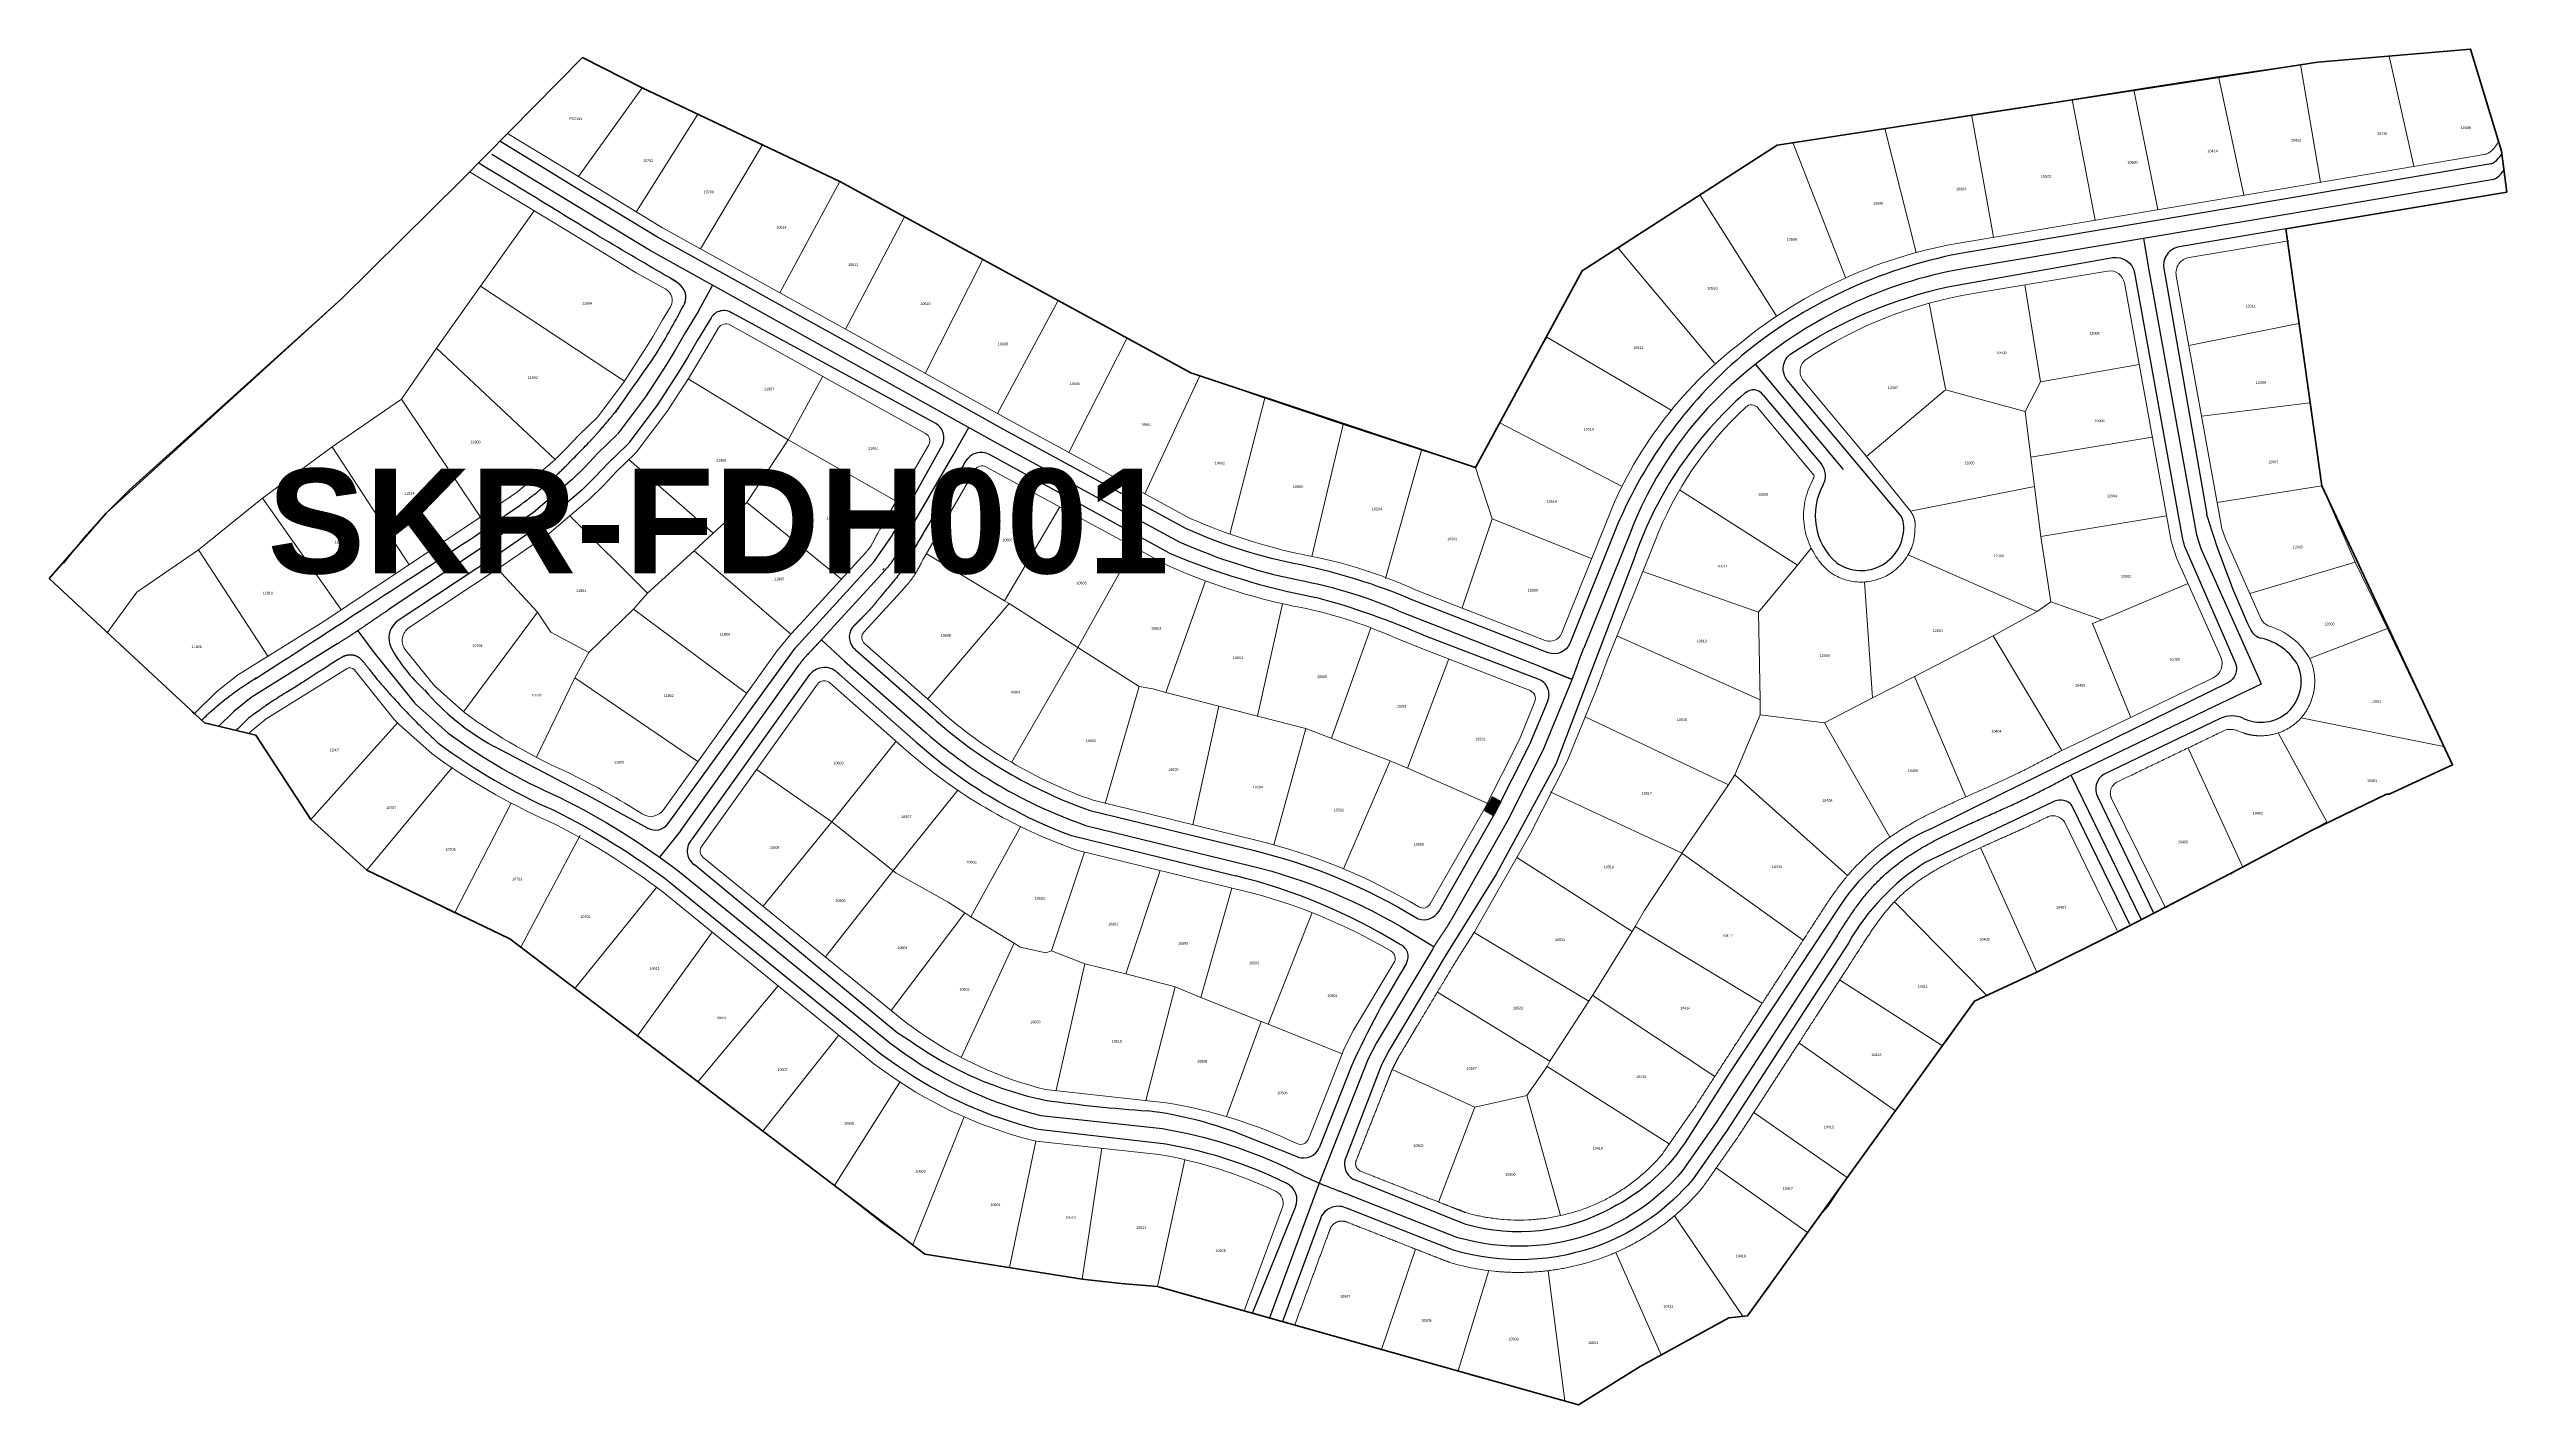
# Model space of a CAD drawing. Header units: inches. Extents: x 0 to 3095142, y 0 to 10137491.
# Drawn here: x 3091418 to 3093767, y 10136195 to 10137491 of the extents above; entities that cross this region are included whole.
import ezdxf
from ezdxf.enums import TextEntityAlignment as Align
from ezdxf.lldxf.tags import DXFTag

# ---------------------------------------------------------------- set-up
doc = ezdxf.new("R2010")
doc.units = ezdxf.units.IN
doc.header["$MEASUREMENT"] = 0
for name, color, linetype, lineweight in [('Addresses', 7, 'Continuous', 0), ('Default', 7, 'Continuous', 0), ('MST Service Group', 30, 'Continuous', 50), ('Parcels', 253, 'Continuous', 0), ('Project Boundary', 4, 'Continuous', 50), ('Right of Way (ROW)', 7, 'SOC_ROW', 0)]:
    doc.layers.add(name, color=color, linetype=linetype, lineweight=lineweight)
for name, color, linetype in [('Centerline', 250, 'CENTERu'), ('E_EOP', 7, 'EOP_LINE'), ('Facilities', 250, 'Continuous'), ('FDH', 51, 'Continuous')]:
    doc.layers.add(name, color=color, linetype=linetype)
doc.styles.add('LINETYPES', font='arial.ttf', dxfattribs={"oblique": 10, "height": 1})
doc.styles.add('SOC_LT_S', font='romans.shx')
doc.styles.get("Standard").update_dxf_attribs({"font": 'arial.ttf'})
doc.linetypes.add('CENTERu', pattern='A,1,-1.8,["C",LINETYPES,S=0.7,R=180,X=0.35,Y=0.175],0,["L",LINETYPES,S=0.7,R=180,X=0.1,Y=0.525],-1.8,10', length=14.6)
tags = doc.linetypes.add('EOP_LINE', pattern='A,3,-0.2,["EOP",Standard,S=0.1,R=0,X=-0.1,Y=-0.05],-0.25', length=3.45).pattern_tags.tags
tags[6] = DXFTag(74, 10)
tags = doc.linetypes.add('SOC_ROW', pattern='A,0.399525,-0.04311,["R/W",SOC_LT_S,S=0.049541,R=0,X=0,Y=-0.024771],-0.205888', length=0.648523).pattern_tags.tags
tags[6] = DXFTag(74, 10)

# ---------------------------------------------------------------- blocks, each defined once
blk = doc.blocks.new('FDH')
at = {"ltscale": 5, "true_color": 0xf8d731}
h = blk.add_hatch(dxfattribs=at)
h.set_pattern_fill('ANSI34', color=40)
h.paths.add_polyline_path([(-7.2, 4.7), (-7.2, -4.5), (7.5, -4.5), (7.5, 4.7)])
h.paths.add_polyline_path([(5.6, 2.7), (5.6, -2.6), (-5.2, -2.6), (-5.2, 2.7)], flags=16)
at = {"ltscale": 5, "true_color": 0xffffff}
h = blk.add_hatch(color=7, dxfattribs=at)
h.dxf.hatch_style = 1
h.paths.add_polyline_path([(-5.2, 2.7), (-5.2, -2.6), (5.6, -2.6), (5.6, 2.7)])
at = {"layer": 'Default', "color": 250, "lineweight": 40, "ltscale": 80}
for points in [[(-7.2, 4.7), (7.5, 4.7), (7.5, -4.5), (-7.2, -4.5)], [(-5.2, 2.7), (5.6, 2.7), (5.6, -2.6), (-5.2, -2.6)]]:
    blk.add_lwpolyline(points, close=True, dxfattribs=at)
at = {"layer": 'Facilities', "oblique": 0.8, "width": 0.8}
blk.add_text('FDH', height=4, dxfattribs=at).set_placement((0.2, 0), align=Align.MIDDLE)

msp = doc.modelspace()

# ---------------------------------------------------------------- linework, layer by layer
at = {"layer": 'Centerline', "ltscale": 5}
for p, q in [((3092038.9, 10137241.5), (3092052.2, 10137265.4)), ((3092282, 10137103.2), (3092297, 10137129.6)), ((3092233.7, 10137019.6), (3092282, 10137103.2)), ((3092154, 10136924.3), (3092217.3, 10136993.6)), ((3092021.8, 10136744.3), (3092134, 10136901.4)), ((3093487.3, 10136863), (3093350.5, 10136797.3)), ((3093350.6, 10136797), (3093417.1, 10136659.8))]:
    msp.add_line(p, q, dxfattribs=at)
at = {"layer": 'Centerline', "ltscale": 30}
msp.add_line((3092631.9, 10136407.4), (3092584.4, 10136278.5), dxfattribs=at)
at = {"layer": 'Centerline', "ltscale": 5}
for points in [[(3092845.3, 10136900.3), (3092873.6, 10136888.8), (3092845.3, 10136900.3), (3092746.3, 10136938.9), (3092714.3, 10136951.4, 0.061477), (3092611.7, 10136983.5, -0.052444), (3092498.4, 10137020), (3092324, 10137114.6), (3092212.6, 10137176.4), (3091991.8, 10137298.9), (3091912.6, 10137347.1), (3091841.1, 10137390.4)], [(3093754.3, 10137366.7), (3093554.4, 10137332.7), (3093252.8, 10137282.2, 0.131844), (3093050, 10137190.7, 0.137263), (3092929.7, 10137030.3), (3092884.8, 10136918.6, -0.268797), (3092884.8, 10136918.6, -0.268797)], [(3093419.6, 10137310.1), (3093424.7, 10137279.8, -0.167303), (3093424.7, 10137279.8), (3093470.4, 10137026.9), (3093474.6, 10137014), (3093530.2, 10136889.1), (3093532.3, 10136884.3), (3093487.3, 10136863)], [(3091713.2, 10136935.1), (3091728.7, 10136914.1), (3091767.4, 10136866.3, 0.040402), (3091769.2, 10136864.4), (3091799.5, 10136837.3, 0.053933), (3091906.1, 10136775.9, -0.048769), (3092020.5, 10136704.9), (3092221.5, 10136541.4), (3092236.8, 10136530.4, 0.092095), (3092365.9, 10136472.1), (3092482.2, 10136459.4, -0.073048), (3092606.7, 10136419.3)], [(3092178.4, 10136906.3), (3092251.6, 10136841.9, 0.100034), (3092408.7, 10136749.3), (3092566.6, 10136710.7, -0.076853), (3092718.8, 10136647.2, -0.076853)], [(3092758.9, 10136660.3), (3092812.2, 10136754), (3092846.1, 10136821), (3092873.6, 10136888.8, 0.343698), (3092873.6, 10136888.8, 0.343698)], [(3092740.5, 10136631.3), (3092686.6, 10136541.3), (3092678.8, 10136526.1), (3092631.9, 10136407.4, 0.413685), (3092631.9, 10136407.4, 0.413685)], [(3093126.9, 10136643.7), (3093088.3, 10136584.1), (3093011.3, 10136465.3), (3092978.4, 10136418.3, -0.124668), (3092897.3, 10136360.7, -0.163283), (3092764.5, 10136355.2), (3092740.9, 10136364.4), (3092664.2, 10136394.7, 0.429057), (3092664.2, 10136394.7, 0.429057)]]:
    msp.add_lwpolyline(points, format="xyb", dxfattribs=at)
for points in [[(3092038.9, 10137241.5), (3092026, 10137219.9), (3092016.5, 10137203.4), (3092008, 10137189.7), (3091988, 10137158.7), (3091961.2, 10137123.1)], [(3093133, 10137089.3), (3093049.1, 10137189.9)], [(3091961, 10137122.8), (3091942.6, 10137105.1), (3091930, 10137091.7), (3091917.9, 10137079.7), (3091881, 10137048.3), (3091838.8, 10137019.2), (3091742.3, 10136955.2)], [(3091693.3, 10136922.7), (3091611.3, 10136871.5), (3091611.3, 10136871.5)], [(3092178.4, 10136906.3), (3092156.2, 10136926.6)], [(3091611.3, 10136871.5), (3091594.6, 10136858.2), (3091580.3, 10136844.1)], [(3092021.8, 10136744.3), (3092001.6, 10136718.8)], [(3092718.8, 10136647.2), (3092741.7, 10136633.3)]]:
    msp.add_lwpolyline(points, dxfattribs=at)
msp.add_open_spline([(3093754.3, 10137366.7), (3093756.5, 10137367.8), (3093759.4, 10137369.2), (3093763.5, 10137374.5), (3093764.3, 10137375.7)], degree=3, knots=[0, 0, 0, 0, 8.917889, 11.990463, 11.990463, 11.990463, 11.990463], dxfattribs=at)
for points in [[(3092233.7, 10137019.6), (3092230.7, 10137014.2), (3092227.7, 10137008.7), (3092225.5, 10137002.6), (3092221.5, 10136998.1), (3092217.3, 10136993.6)], [(3092233.7, 10137019.6), (3092233.5, 10137019.3), (3092233.4, 10137019.1), (3092233.2, 10137018.9), (3092233.1, 10137018.7), (3092233, 10137018.5)], [(3092215.3, 10136993.6), (3092215.5, 10136993.8), (3092215.7, 10136994), (3092215.9, 10136994.2), (3092216.1, 10136994.5), (3092216.3, 10136994.7)], [(3091693.3, 10136922.7), (3091703.3, 10136928.9), (3091713.2, 10136935.1), (3091722.7, 10136942.2), (3091732.5, 10136948.7), (3091742.3, 10136955.2)], [(3092134, 10136901.4), (3092137.5, 10136906.3), (3092141, 10136911.2), (3092145.8, 10136915.2), (3092149.9, 10136919.8), (3092154, 10136924.3)], [(3092873.6, 10136888.8), (3092876, 10136894.7), (3092878.4, 10136900.6), (3092880, 10136906.8), (3092882.4, 10136912.7), (3092884.8, 10136918.6)], [(3092134, 10136901.4), (3092134, 10136901.4), (3092134, 10136901.4), (3092134, 10136901.4), (3092134, 10136901.4), (3092134, 10136901.4)], [(3093126.9, 10136643.7), (3093156.4, 10136689.3), (3093181.8, 10136735.9), (3093252.8, 10136744.3), (3093303.2, 10136771.9), (3093350.5, 10136797.3)], [(3092740.5, 10136631.3), (3092744, 10136637.2), (3092747.6, 10136643.1), (3092752.1, 10136648.4), (3092755.5, 10136654.4), (3092758.9, 10136660.3)], [(3092606.7, 10136419.3), (3092617.9, 10136413.7), (3092628.9, 10136407.7), (3092640.9, 10136403.9), (3092652.6, 10136399.3), (3092664.2, 10136394.7)]]:
    msp.add_open_spline(points, degree=5, dxfattribs=at)
at = {"layer": 'E_EOP', "ltscale": 30}
for p, q in [((3092265.5, 10137133.5), (3092070.7, 10137239)), ((3093039.1, 10137162.5), (3093039.1, 10137162.5)), ((3093056.3, 10137160.5), (3093111.9, 10137094.4)), ((3092223.3, 10137025.3), (3092270.3, 10137110.1)), ((3092488.2, 10137009.9), (3092316.8, 10137103.6)), ((3092206.6, 10137001.5), (3092223.3, 10137025.3)), ((3092141, 10136929.6), (3092206.6, 10137001.5)), ((3092131.1, 10136918.6), (3092141, 10136929.6)), ((3092186.2, 10136938.8), (3092185.5, 10136938)), ((3092009.6, 10136751), (3092131.1, 10136918.6)), ((3092032.9, 10136736.4), (3092145.1, 10136893.4)), ((3092145.8, 10136894.2), (3092145.1, 10136893.4)), ((3092173.1, 10136893.7), (3092246.4, 10136829.2)), ((3093492.9, 10136851.4), (3093382, 10136798.2)), ((3091843, 10136825), (3091936.7, 10136775.9)), ((3091936.7, 10136775.9), (3091990.2, 10136746.7)), ((3093406.5, 10136654.5), (3093351.2, 10136768.3)), ((3093376, 10136776.2), (3093429.3, 10136665.8)), ((3092395.1, 10136739.5), (3092552.3, 10136701)), ((3092228.5, 10136551), (3092034.5, 10136711.8)), ((3092801.1, 10136702.5), (3092752.4, 10136624.1)), ((3092243.6, 10136541.5), (3092228.5, 10136551)), ((3092663, 10136520.1), (3092632, 10136441)), ((3092611.7, 10136432.3), (3092561.2, 10136452.3)), ((3092568.2, 10136283), (3092609.4, 10136384.4)), ((3092633.4, 10136374.3), (3092596.8, 10136275))]:
    msp.add_line(p, q, dxfattribs=at)
for points in [[(3093751.8, 10137381.5), (3093551.9, 10137347.5), (3093250.3, 10137296.9, 0.124356), (3093040.6, 10137202.3, 0.119413), (3092916.3, 10137035.1), (3092871.4, 10136923.2, -0.41106), (3092850.7, 10136914.3), (3092751.7, 10136952.8), (3092719.9, 10136965.3, 0.047538), (3092614.6, 10136998.2, -0.05833), (3092504.6, 10137032.9), (3092330.8, 10137127.3), (3092219.9, 10137189.5), (3091999.4, 10137311.3), (3091920.5, 10137359.3), (3091848.9, 10137403.2)], [(3093555.7, 10137319.3), (3093453.9, 10137302.3, 0.416436), (3093439.1, 10137281.5), (3093480.2, 10137046.6)], [(3093186.5, 10137046.8), (3093080.9, 10137173, -0.448213), (3093081.8, 10137199.3, -0.094806), (3093234.4, 10137264.3), (3093390.4, 10137291.9, -0.409268), (3093411, 10137277.4), (3093456.7, 10137024.4)], [(3093458.7, 10137016.7), (3093507.3, 10136904.8, -0.400879), (3093500.2, 10136885.4), (3093283.8, 10136779.1), (3093216.8, 10136746.1, 0.141138), (3093129.7, 10136672.8), (3093024.2, 10136512.9), (3092984.4, 10136450.7, -0.14099), (3092910.5, 10136383.2, -0.198702), (3092772.1, 10136367.9), (3092665.9, 10136410.4)], [(3092746.6, 10136667.4), (3092799.7, 10136760.7), (3092833.1, 10136827), (3092850.3, 10136868, 0.424289), (3092841.3, 10136889.1), (3092734.4, 10136929.7)], [(3091699.7, 10136911, -724.725836), (3091699.7, 10136911, 0.002289), (3091679, 10136898, 0.003076), (3091663.7, 10136888.1, 0.00034), (3091652.4, 10136880.8, -0.00228), (3091650.7, 10136879.7, -0.014788), (3091644.4, 10136875.9, 0.01288), (3091637.1, 10136871.5, 0.006089), (3091629.9, 10136866.9, 0.006983), (3091623.8, 10136862.7, 0.003059), (3091620.7, 10136860.5, 0.001739), (3091615.3, 10136856.6, 0.006259), (3091609, 10136851.9, 0.018105), (3091607, 10136850.1, 0.023508), (3091605.7, 10136848.9, -0.006926), (3091601.6, 10136844.6, -0.009439), (3091600, 10136843, -0.00511), (3091596.8, 10136840)], [(3092188.3, 10136917.5), (3092261.6, 10136853, 0.099684), (3092412.9, 10136763.6), (3092570.2, 10136725.1, -0.07686), (3092726.5, 10136659.9)], [(3091790.5, 10136827.5, 0.055578), (3091900.4, 10136763.7, -0.048587), (3092012.1, 10136694.4), (3092213.4, 10136530.7), (3092229.1, 10136519.4, 0.092701), (3092363.5, 10136458.9), (3092477.3, 10136446, -0.079604), (3092600.7, 10136407.3)], [(3093332.7, 10136771.5), (3093211, 10136713.8, 0.124154), (3093137.7, 10136636.8)], [(3093137.7, 10136636.8), (3093099, 10136577.1), (3093021.9, 10136458.1), (3092988.6, 10136410.5, -0.125429), (3092901.9, 10136348.7, -0.163992), (3092760.4, 10136343.1), (3092736.3, 10136352.5), (3092658.9, 10136383, 0.437321), (3092633.4, 10136374.3)], [(3092752.4, 10136624.1), (3092698.7, 10136534.5), (3092691.5, 10136520.5), (3092657.6, 10136432.4, 0.418758), (3092665.9, 10136410.4)]]:
    msp.add_lwpolyline(points, format="xyb", dxfattribs=at)
for points in [[(3092050.7, 10137234.4), (3092037.9, 10137213), (3092028.3, 10137196.3), (3092019.6, 10137182.3), (3091999.3, 10137150.9), (3091972.3, 10137114.8)], [(3091970.5, 10137112.9), (3091952.4, 10137095.4), (3091939.8, 10137082.1), (3091927.2, 10137069.6), (3091889.3, 10137037.4), (3091846.6, 10137007.8), (3091749.9, 10136943.7)], [(3092933.9, 10137007), (3092858, 10136807.8), (3092801.1, 10136702.5)]]:
    msp.add_lwpolyline(points, dxfattribs=at)
for centre, radius, start, end in [((3092062.9, 10137227.1), 14.2, 56.7552, 149.0126), ((3093046.9, 10137154.4), 11.2, 32.8606, 133.6635), ((3093281.6, 10136885.1), 368.5, 131.1588, 160.6725), ((3092256.9, 10137119.5), 16.4, 324.9803, 58.4259), ((3091959.4, 10137124.4), 16, 313.887, 323.1437), ((3092308.7, 10137088.7), 17, 61.3196, 149.6439), ((3093098.8, 10137083.5), 17, 330.4943, 40.0399), ((3093166, 10137045.5), 60.1, 150.4943, 228.6711), ((3093173.5, 10137035.9), 17, 5.5495, 39.9309), ((3093149.8, 10137033.6), 40.8, 234.6702, 5.5495), ((3094270.3, 10137284.4), 825.3, 196.9031, 204.9892), ((3092760.2, 10137652.1), 697.5, 247.0435, 259.138), ((3092430.3, 10136238.8), 754.9, 66.2481, 74.7607), ((3091763.6, 10136928.1), 20.8, 131.0901, 206.338), ((3092198, 10136929.3), 15.2, 145.1137, 230.3969), ((3093535.5, 10136942.8), 15, 208.0682, 257.6008), ((3091887.9, 10136999.2), 164, 209.3196, 227.2938), ((3093520.9, 10136876.3), 53.1, 28.5235, 77.6008), ((3092159.2, 10136881.8), 18.3, 40.699, 140.6063), ((3093530.5, 10136886.9), 39.9, 311.9542, 21.7553), ((3091957.5, 10137034.1), 238.4, 220.6827, 241.2843), ((3093504.2, 10136827.9), 26, 65.0918, 115.6121), ((3093531.7, 10136887.2), 39.4, 245.0918, 310.3566), ((3092558.4, 10137177.9), 467.9, 228.1835, 249.5671), ((3093390.4, 10136784.1), 16.4, 120.6552, 208.7646), ((3093340.1, 10136757.5), 15.8, 52.7251, 117.9887), ((3093346.7, 10136766.1), 5, 25.9282, 52.7251), ((3091997.5, 10136759.8), 15, 240.743, 324.0553), ((3092044, 10136724.8), 16.1, 133.6251, 233.8434), ((3092419.6, 10136162.7), 554.4, 58.5666, 76.147), ((3092731.8, 10136676.4), 17.3, 252.3332, 328.5951), ((3092704.2, 10136623.7), 12.8, 331.0946, 69.6212), ((3093421.9, 10136174.7), 833.7, 147.9202, 155.5317), ((3092441.5, 10136824.2), 345.1, 235.0206, 258.0643), ((3092570.2, 10137933.3), 1460.5, 262.1246, 265.9882), ((3092422.5, 10136108.4), 370.8, 68.0297, 82.9387), ((3092616.9, 10136448.1), 16.7, 251.6438, 334.5897), ((3092592.7, 10136391.2), 18, 337.8963, 63.5075)]:
    msp.add_arc(centre, radius, start, end, dxfattribs=at)
at = {"layer": 'E_EOP', "color": 7, "ltscale": 30}
msp.add_rational_spline([(3091564, 10136849.7), (3091566.5, 10136852.3), (3091569.1, 10136854.8), (3091571.8, 10136857.3), (3091573.1, 10136858.6), (3091574.5, 10136859.8), (3091575.9, 10136860.9), (3091580.2, 10136864.4), (3091584.4, 10136868), (3091588.7, 10136871.5), (3091589.2, 10136871.9), (3091589.7, 10136872.3), (3091590.3, 10136872.7), (3091592.8, 10136874.6), (3091595.3, 10136876.5), (3091597.9, 10136878.3), (3091600, 10136879.8), (3091602.2, 10136881.3), (3091604.3, 10136882.7), (3091610.7, 10136887), (3091617.2, 10136891.1), (3091623.8, 10136895.2), (3091637, 10136903.5), (3091650.2, 10136911.9), (3091663.3, 10136920.4), (3091678.3, 10136930.1), (3091693.3, 10136939.8), (3091708.3, 10136949.5), (3091737.8, 10136968.7), (3091767.3, 10136988), (3091796.7, 10137007.2), (3091815.1, 10137019.2), (3091833.3, 10137031.3), (3091851.4, 10137043.7), (3091860, 10137049.5), (3091868.4, 10137055.6), (3091876.8, 10137061.8), (3091882.7, 10137066.2), (3091888.4, 10137070.8), (3091893.9, 10137075.7), (3091901.6, 10137082.6), (3091909.1, 10137089.7), (3091916.4, 10137097.1), (3091922.3, 10137103.1), (3091928.2, 10137109.2), (3091934, 10137115.3), (3091937.4, 10137118.9), (3091940.8, 10137122.5), (3091944, 10137126.3), (3091946.6, 10137129.2), (3091949.2, 10137132.2), (3091951.7, 10137135.2), (3091954.5, 10137138.6), (3091957.3, 10137142), (3091960.1, 10137145.4), (3091960.9, 10137146.5), (3091961.7, 10137147.5), (3091962.5, 10137148.6), (3091971.9, 10137161.9), (3091981.3, 10137175.3), (3091990.6, 10137188.6), (3091995.6, 10137195.8), (3092000.4, 10137203.2), (3092004.8, 10137210.7), (3092012.1, 10137223.3), (3092019.1, 10137236), (3092025.8, 10137248.8), (3092026.6, 10137252), (3092027.8, 10137260.9), (3092018.3, 10137269.2), (3092012.3, 10137272), (3091953.4, 10137305.3), (3091891.3, 10137344.6), (3091828.4, 10137382.4)], [1, 0.999921204347, 0.999921204347, 1, 0.999689315909, 0.999689315909, 1, 0.999998270456, 0.999998270456, 1, 0.999878973616, 0.999878973616, 1, 0.999935687719, 0.999935687719, 1, 0.999904030084, 0.999904030084, 1, 0.999942684356, 0.999942684356, 1, 0.999985979147, 0.999985979147, 1, 0.999998601386, 0.999998601386, 1, 0.999999638388, 0.999999638388, 1, 0.999968297877, 0.999968297877, 1, 0.999859449662, 0.999859449662, 1, 0.999349605035, 0.999349605035, 1, 0.999673889783, 0.999673889783, 1, 0.999958901857, 0.999958901857, 1, 0.999880755752, 0.999880755752, 1, 0.99995661407, 0.99995661407, 1, 0.999965279612, 0.999965279612, 1, 0.999682162405, 0.999682162405, 1, 0.999997852191, 0.999997852191, 1, 0.999445341207, 0.999445341207, 1, 0.99979766702, 0.99979766702, 1, 1, 1, 1, 1, 1, 1, 1], degree=3, knots=[0, 0, 0, 0, 0.03075, 0.03075, 0.03075, 0.091811, 0.091811, 0.091811, 0.096367, 0.096367, 0.096367, 0.134477, 0.134477, 0.134477, 0.162258, 0.162258, 0.162258, 0.196194, 0.196194, 0.196194, 0.22242, 0.22242, 0.22242, 0.235391, 0.235391, 0.235391, 0.239488, 0.239488, 0.239488, 0.241571, 0.241571, 0.241571, 0.261075, 0.261075, 0.261075, 0.302144, 0.302144, 0.302144, 0.390496, 0.390496, 0.390496, 0.453055, 0.453055, 0.453055, 0.475263, 0.475263, 0.475263, 0.513091, 0.513091, 0.513091, 0.535908, 0.535908, 0.535908, 0.55632, 0.55632, 0.55632, 0.618081, 0.618081, 0.618081, 0.623158, 0.623158, 0.623158, 0.704747, 0.704747, 0.704747, 0.754023, 0.754023, 0.754023, 9.895673, 30.323916, 30.323916, 30.323916, 31.318331, 31.318331, 31.318331, 31.318331], dxfattribs=at)
msp.add_open_spline([(3093751.8, 10137381.5), (3093754, 10137382.5), (3093757, 10137384.1), (3093761.5, 10137390), (3093762.3, 10137391.4)], degree=3, knots=[0, 0, 0, 0, 8.917889, 12.800387, 12.800387, 12.800387, 12.800387], dxfattribs=at)
at = {"layer": 'E_EOP', "ltscale": 30}
msp.add_open_spline([(3092294, 10137097.3), (3092282.1, 10137077.1), (3092270.2, 10137056.9), (3092258.4, 10137036.7), (3092246.5, 10137016.5), (3092234.6, 10136996.3), (3092233.5, 10136994.4), (3092232.4, 10136992.4), (3092231.5, 10136990.4), (3092230.1, 10136988.7), (3092228.7, 10136987), (3092223.6, 10136980.8), (3092218.4, 10136974.5), (3092213.3, 10136968.3), (3092208.1, 10136962.1), (3092203, 10136955.9), (3092199.6, 10136952.4), (3092196.3, 10136949), (3092192.9, 10136945.6), (3092189.6, 10136942.2), (3092186.2, 10136938.8)], degree=5, knots=[0, 0, 0, 0, 0, 0, 1, 1, 1, 1, 1, 2, 2, 2, 2, 2, 3, 3, 3, 3, 3, 4, 4, 4, 4, 4, 4], dxfattribs=at)
at = {"layer": 'E_EOP'}
msp.add_open_spline([(3093480.7, 10137044.5), (3093480.5, 10137044.9), (3093480.4, 10137045.3), (3093480.3, 10137045.7), (3093480.2, 10137046.2), (3093480.2, 10137046.6)], degree=5, dxfattribs=at)
at = {"layer": 'E_EOP', "ltscale": 30}
msp.add_open_spline([(3093456.7, 10137024.4), (3093456.9, 10137023.6), (3093457.3, 10137021.9), (3093458, 10137019.6), (3093458.3, 10137017.6), (3093458.7, 10137016.7)], degree=3, dxfattribs=at)
msp.add_rational_spline([(3091699.7, 10136911), (3091702.7, 10136912.8), (3091711.4, 10136913.7), (3091714.7, 10136910.8), (3091716.8, 10136908), (3091730, 10136890.6), (3091744.1, 10136873.8), (3091758.9, 10136857.6), (3091774.4, 10136842.2), (3091790.5, 10136827.5)], [1, 1, 1, 1, 1, 0.998346021078, 0.997519031617, 0.997519031617, 0.998346021078, 1], degree=5, knots=[0, 0, 0, 0, 0, 0, 1, 1, 1, 1, 1.181941, 1.181941, 1.181941, 1.181941, 1.181941, 1.181941], dxfattribs=at)
at = {"layer": 'Parcels'}
for p, q in [((3092038.2, 10137429), (3091979.5, 10137335.9)), ((3092100, 10137399.7), (3092038.2, 10137429)), ((3092173.9, 10137364.6), (3092100, 10137399.7)), ((3093763.7, 10137370.3), (3093763.7, 10137370.3)), ((3092255.2, 10137181), (3092310.5, 10137290.2)), ((3092028.8, 10137175.9), (3092124.3, 10137117.7)), ((3092029.5, 10137175.4), (3092029.5, 10137175.4)), ((3092124.3, 10137117.7), (3092157.4, 10137178.5)), ((3092124.3, 10137117.7), (3092124.3, 10137117.7)), ((3092052.9, 10137028.5), (3092034.6, 10137011.8)), ((3093102.1, 10137014.2), (3093089, 10136997.9)), ((3091479.4, 10136941.4), (3091473.8, 10136933.6)), ((3092643.7, 10136832.5), (3092681.2, 10136938.2)), ((3092907.7, 10136934.2), (3092907.7, 10136934.2)), ((3093462.3, 10136823.2), (3093514.5, 10136709.4)), ((3092093.9, 10136803.1), (3092166.3, 10136752.7)), ((3092095.2, 10136802.2), (3092095.2, 10136802.2)), ((3092006.3, 10136767), (3092006.3, 10136767)), ((3092166.3, 10136752.7), (3092100.4, 10136672.1)), ((3092982.7, 10136727.8), (3092982.7, 10136727.8)), ((3093503.6, 10136703.6), (3093440.7, 10136670.5)), ((3091798, 10136669.1), (3091798, 10136669.1)), ((3092370.7, 10136627.5), (3092346.3, 10136632.8)), ((3091883.2, 10136622.2), (3091883.2, 10136622.2)), ((3093231, 10136543), (3093231, 10136543)), ((3092830.5, 10136491.1), (3092780.6, 10136479.9)), ((3092780.6, 10136479.9), (3092780.6, 10136479.9)), ((3093136.6, 10136412.7), (3093047.2, 10136474.7)), ((3092361.2, 10136447.5), (3092336, 10136326.7)), ((3092969.8, 10136452.4), (3092969.8, 10136452.4)), ((3092248.9, 10136343.9), (3092248.9, 10136343.9))]:
    msp.add_line(p, q, dxfattribs=at)
at = {"layer": 'Parcels', "ltscale": 5}
for p, q in [((3092340.4, 10136636.6), (3092346.3, 10136632.8)), ((3092370.7, 10136627.5), (3092376.2, 10136629.5)), ((3092849.8, 10136518.9), (3092852.5, 10136523.9)), ((3092380.4, 10136496.3), (3092380.2, 10136495.7))]:
    msp.add_line(p, q, dxfattribs=at)
at = {"layer": 'Parcels'}
for points in [[(3093586.4, 10137478.8), (3093502.3, 10137466.5), (3093425.7, 10137454.7)], [(3093569.9, 10137476.4), (3093588.8, 10137363.9)], [(3093677.9, 10137379.3), (3093654.4, 10137484.6)], [(3093761.7, 10137394.6), (3093732.3, 10137491.2), (3093665.6, 10137485.5)], [(3091924, 10137369.4), (3091985, 10137454.2), (3092038.2, 10137429)], [(3093425.7, 10137454.7), (3093351.4, 10137443.1), (3093261.6, 10137429.2), (3093172.6, 10137415.4), (3093202.4, 10137296.8)], [(3093433.5, 10137337.8), (3093410.6, 10137452.3)], [(3093491.8, 10137463.9), (3093515.7, 10137351.6)], [(3093255.5, 10137427.1), (3093276.2, 10137311.4)], [(3093351.4, 10137443.1), (3093373.4, 10137327.7)], [(3092100, 10137399.7), (3092040.7, 10137300.4)], [(3093135, 10137272.9), (3093084.7, 10137401.8), (3093069.6, 10137399.4), (3092995.7, 10137351.8), (3092917.5, 10137301), (3093009.8, 10137190.9)], [(3093084.7, 10137401.8), (3093139, 10137410.2), (3093186.3, 10137417.5)], [(3091431.8, 10136999.4), (3091451.4, 10137024.2), (3091472.5, 10137047.8), (3091495.1, 10137070), (3091697.4, 10137252.6), (3091811.9, 10137365.6)], [(3092116.4, 10137258.4), (3092173.9, 10137364.6), (3092235.5, 10137331), (3092179.1, 10137223.6)], [(3093068.7, 10137236.6), (3092995.7, 10137351.8)], [(3091881.6, 10137336.6), (3091830.5, 10137264.6), (3091967.9, 10137173.8)], [(3092579.9, 10137157.6), (3092517.9, 10137179), (3092509.2, 10137181.9), (3092448.3, 10137215.1), (3092392.6, 10137245.4), (3092382.5, 10137250.9), (3092310.5, 10137290.2), (3092235.5, 10137331)], [(3092920.9, 10137303.7), (3092883.2, 10137279.3), (3092842.4, 10137204.1), (3092804.4, 10137134), (3092921.4, 10137073.3)], [(3093475.3, 10137140.3), (3093578.7, 10137153.2), (3093568.1, 10137228.9), (3093557.9, 10137301.8)], [(3091830.5, 10137264.6), (3091788.3, 10137205.4), (3091901.6, 10137098.8)], [(3093321.2, 10137173.1), (3093306.2, 10137265.8)], [(3092324.4, 10137143), (3092382.5, 10137250.9)], [(3093230.4, 10137166.6), (3093215, 10137248.4)], [(3092392.7, 10137105.7), (3092448.3, 10137215.1)], [(3092968.4, 10137146), (3092849.4, 10137215.9), (3092842.4, 10137204.1)], [(3093568.1, 10137228.9), (3093463.1, 10137207.9)], [(3091688.7, 10137111.2), (3091748.8, 10137152.5), (3091754.8, 10137156.6), (3091788.3, 10137205.4)], [(3093154.9, 10137101.9), (3093230.6, 10137165.5), (3093306.5, 10137144.9), (3093321.2, 10137173.1), (3093415.6, 10137189.6)], [(3092465.4, 10137066.3), (3092517.9, 10137179)], [(3091754.8, 10137156.6), (3091830.3, 10137043.7)], [(3092768.5, 10136957.2), (3092797.1, 10137042.2), (3092781.3, 10137091.4), (3092729.8, 10137108), (3092654.7, 10137132.3), (3092579.9, 10137157.6), (3092546.5, 10137027.7)], [(3093306.5, 10137144.9), (3093312, 10137101.2), (3093315.5, 10137073)], [(3093590, 10137073.7), (3093578.7, 10137153.2)], [(3092085, 10137057.8), (3092124.3, 10137117.7), (3092227.7, 10137059.2)], [(3092654.7, 10137132.3), (3092625, 10137006.4)], [(3092804.4, 10137134), (3092781.3, 10137091.4)], [(3093312, 10137101.2), (3093428.1, 10137120.2)], [(3091697.5, 10136955.1), (3091622.2, 10137062), (3091688.7, 10137111.2), (3091762.3, 10136998.4)], [(3092175.3, 10136984.6), (3092085, 10137057.8), (3092052.9, 10137028.5), (3091972.3, 10137098.9)], [(3092729.8, 10137108), (3092695.4, 10136985.3)], [(3093051.9, 10136953), (3093089, 10136997.9), (3092976.4, 10137069.9)], [(3093441.7, 10137045), (3093321.5, 10137025.3), (3093315.5, 10137073), (3093196.9, 10137049.5)], [(3093652.9, 10136937.5), (3093622.1, 10137000.8), (3093590, 10137073.7), (3093490.2, 10137058)], [(3091627.2, 10136910.9), (3091560.8, 10137012.7), (3091622.2, 10137062)], [(3092335.7, 10136961.2), (3092331.3, 10136963.9), (3092384, 10137053.6)], [(3091915.9, 10137045.2), (3091990.1, 10136971.2), (3091976.6, 10136956)], [(3092797.1, 10137042.2), (3092892.2, 10137004.2)], [(3093331.3, 10136962.8), (3093321.5, 10137025.3)], [(3091479.4, 10136941.4), (3091501.8, 10136972), (3091560.8, 10137012.7)], [(3091990.1, 10136971.2), (3092034.6, 10137011.8), (3092127, 10136932)], [(3092256.4, 10137009), (3092331.3, 10136963.9)], [(3092454.9, 10137015.1), (3092401.4, 10136919.4), (3092459.9, 10136881.9), (3092427.4, 10136770.3)], [(3093194.7, 10137007.9), (3093318.1, 10136953.6), (3093331.3, 10136962.8), (3093379.8, 10136945.8), (3093462.3, 10136980.3)], [(3093622.1, 10137000.8), (3093521.2, 10136970.8)], [(3091933.8, 10136914.6), (3091897.7, 10136934), (3091884.8, 10136952.9), (3091846.6, 10136994.3)], [(3092619.2, 10136841.9), (3092572.9, 10136853.8), (3092536.1, 10136863.3), (3092485.3, 10136876.4), (3092523.2, 10136983)], [(3092941.2, 10136992), (3093051.9, 10136953), (3093053.2, 10136869.1)], [(3093249.9, 10136776.5), (3093200.7, 10136891.5), (3093160.6, 10136871.2), (3093153, 10136981.9)], [(3091884.8, 10136952.9), (3091814.2, 10136857.7)], [(3092038.2, 10136810.4), (3091920.4, 10136890.4), (3091933.8, 10136914.6), (3091976.6, 10136956), (3092084.7, 10136875.5)], [(3092338, 10136809.3), (3092338, 10136809.3), (3092401.4, 10136919.4), (3092335.7, 10136961.2), (3092257.6, 10136869.9)], [(3092596.8, 10136961.1), (3092572.9, 10136853.8)], [(3093318.1, 10136953.6), (3093276, 10136930.3), (3093200.7, 10136891.5)], [(3093177.2, 10136737.9), (3093114.9, 10136847.4), (3093053.4, 10136854.8), (3093053.2, 10136869.1), (3092916.4, 10136930.3)], [(3093276, 10136930.3), (3093341.5, 10136820.7)], [(3093407.6, 10136852.5), (3093371.1, 10136942.2), (3093379.8, 10136945.8)], [(3093578.5, 10136908.8), (3093652.9, 10136937.5), (3093706.7, 10136824.7)], [(3092755.8, 10136908.3), (3092716.2, 10136804)], [(3091920.4, 10136890.4), (3091884, 10136814.3)], [(3092459.9, 10136881.9), (3092472.8, 10136879.7), (3092485.3, 10136876.4)], [(3091557, 10136855.7), (3091553.3, 10136859.7)], [(3092536.1, 10136863.3), (3092511.3, 10136749.8)], [(3093160.6, 10136871.2), (3093114.9, 10136847.4)], [(3091557.4, 10136856), (3091557, 10136855.7)], [(3091668.3, 10136754.9), (3091615.7, 10136835.4)], [(3091803, 10136804.3), (3091721.7, 10136706.6), (3091668.3, 10136754.9), (3091751, 10136847.2)], [(3092588.6, 10136730.6), (3092619.2, 10136841.9), (3092699.8, 10136811.1)], [(3093094.5, 10136639.7), (3092978.6, 10136722.7), (3093023.1, 10136788.1), (3092886, 10136853)], [(3093029.2, 10136797.5), (3093053.4, 10136854.8)], [(3093548.3, 10136837.6), (3093595, 10136752.6), (3093580.1, 10136744.4), (3093503.6, 10136703.6), (3093504.2, 10136702.5)], [(3093715.1, 10136806.9), (3093706.7, 10136824.7), (3093570.2, 10136852)], [(3092223, 10136572.4), (3092293.4, 10136665.8), (3092277.3, 10136675.9), (3092227.6, 10136703.7), (3092166.3, 10136752.7), (3092227.5, 10136829.8)], [(3092792.6, 10136770.6), (3092716.2, 10136804), (3092699.8, 10136811.1), (3092655.1, 10136707.7)], [(3093023.1, 10136788.1), (3093029.2, 10136797.5), (3093136.9, 10136701.2)], [(3091859.6, 10136770.6), (3091805.8, 10136666.1), (3091721.7, 10136706.6)], [(3092286.6, 10136782.8), (3092225.4, 10136706.8), (3092160.1, 10136623.6)], [(3092852.8, 10136781.4), (3092978.9, 10136722.7), (3092942.5, 10136667.7), (3092933.9, 10136652.6), (3092931.1, 10136647.8), (3092820.8, 10136718.5)], [(3093654.4, 10136779), (3093652.2, 10136779.1), (3093580.1, 10136744.4)], [(3091979.8, 10136763.6), (3091980.8, 10136763.3)], [(3092346.9, 10136748.4), (3092299.1, 10136661.9), (3092332.4, 10136641.6), (3092340.4, 10136636.6), (3092289.6, 10136527.5)], [(3091925.6, 10136739.9), (3091868.9, 10136632.9)], [(3092380.4, 10136496.3), (3092380.4, 10136496.3), (3092407.8, 10136616.9), (3092376.2, 10136629.5), (3092407.5, 10136723.8)], [(3092386.1, 10136731.1), (3092385.6, 10136731.4)], [(3093394.4, 10136647.3), (3093317.8, 10136609), (3093263.9, 10136728)], [(3092479.8, 10136706.2), (3092447.1, 10136607.4)], [(3091998.7, 10136690), (3091920.7, 10136593.4)], [(3092548.5, 10136689.3), (3092518.9, 10136584.7), (3092576.6, 10136561.8)], [(3093181.7, 10136676.3), (3093269.9, 10136586.6), (3093258.3, 10136581.3), (3093231, 10136543)], [(3091798, 10136669.1), (3091858.5, 10136640.7), (3091883.2, 10136622.2)], [(3091980.3, 10136548.1), (3092051.9, 10136647.3)], [(3092299.1, 10136661.9), (3092293.4, 10136665.8)], [(3092625.2, 10136665.9), (3092583.1, 10136559.2)], [(3092780.1, 10136646.9), (3092889.6, 10136581.2), (3092895.3, 10136590.1), (3092931.1, 10136647.8)], [(3093055.3, 10136579.2), (3092933.9, 10136652.6)], [(3092407.8, 10136616.9), (3092447.1, 10136607.4), (3092494.4, 10136594.9)], [(3093129.3, 10136601.5), (3093227.6, 10136538.7)], [(3093317.8, 10136609), (3093302.8, 10136601.6), (3093269.9, 10136586.6)], [(3092038.1, 10136504.2), (3092114.8, 10136596)], [(3092466.4, 10136486.3), (3092494.4, 10136595.1), (3092518.9, 10136584.7)], [(3092744.9, 10136590), (3092852.5, 10136523.9), (3092889.6, 10136581.2)], [(3093010, 10136509.3), (3092895.8, 10136585.2), (3092893.4, 10136587.1)], [(3092653.8, 10136530.8), (3092576.9, 10136561.7), (3092576.6, 10136561.8), (3092576.6, 10136561.8), (3092543.2, 10136470.9)], [(3092172.7, 10136548.8), (3092099.9, 10136456.6)], [(3093182.7, 10136476.5), (3093090.4, 10136541.4)], [(3092701.6, 10136515.8), (3092780.6, 10136479.9), (3092745.8, 10136389.2)], [(3092966.5, 10136444.9), (3092849.8, 10136518.9), (3092830.5, 10136491.1), (3092862.6, 10136376.3)], [(3092231.3, 10136503.9), (3092168.7, 10136405), (3092214.7, 10136369), (3092243.6, 10136348.2), (3092292.6, 10136470.7)], [(3092424.1, 10136440.6), (3092405.4, 10136315.7)], [(3092503.4, 10136429.7), (3092477.4, 10136308.6), (3092556, 10136286.7), (3092556, 10136286.5)], [(3093011.4, 10136421.8), (3093098.6, 10136360.1)], [(3093136.6, 10136412.7), (3093118.1, 10136384.9)], [(3092767.7, 10136381.5), (3092762.1, 10136382.7)], [(3093037, 10136279.4), (3092971.5, 10136376.2)], [(3093110.3, 10136376.4), (3093118.1, 10136384.9)], [(3092254.9, 10136339.5), (3092248.9, 10136343.9)], [(3092691.5, 10136248.4), (3092724.1, 10136344.2)], [(3092794.1, 10136323.7), (3092764.7, 10136227.8)], [(3092850.7, 10136323.6), (3092866.6, 10136199.1)], [(3093007.8, 10136270.1), (3092938.6, 10136232.4), (3092958.6, 10136243.1), (3092915.4, 10136341.1)], [(3092405.4, 10136315.7), (3092442.7, 10136311.3)], [(3092442.7, 10136311.3), (3092477.4, 10136308.6)], [(3093007.8, 10136270.1), (3093007.8, 10136270.1), (3093018.8, 10136276.1), (3093023.5, 10136278.7), (3093041.1, 10136280.4), (3093063, 10136309.9)], [(3092776, 10136224.1), (3092835, 10136207.8)], [(3092879.8, 10136195.4), (3092938.6, 10136232.4), (3092938.8, 10136232.2)], [(3092879.8, 10136195.4), (3092853.3, 10136202.8)]]:
    msp.add_lwpolyline(points, dxfattribs=at)
at = {"layer": 'Project Boundary', "ltscale": 5}
msp.add_lwpolyline([(3091418.2, 10136985.3), (3091472.5, 10137047.8), (3091697.4, 10137252.6), (3091811.9, 10137365.6), (3091927.8, 10137483.1), (3091985, 10137454.2), (3092173.9, 10137364.6), (3092509.2, 10137181.9), (3092781.3, 10137091.4), (3092883.2, 10137279.3), (3093069.6, 10137399.4), (3093586.4, 10137478.8), (3093732.3, 10137491.2), (3093761.9, 10137393.7), (3093766.9, 10137354.5), (3093555.7, 10137319.3), (3093590, 10137073.7), (3093715, 10136807.1), (3093654.4, 10136779), (3093652, 10136779), (3093580.1, 10136744.4), (3093503.6, 10136703.6), (3093394.4, 10136647.3), (3093317.8, 10136609), (3093258.3, 10136581.3), (3093041.1, 10136280.4), (3093023.5, 10136278.7), (3092938.7, 10136232.2), (3092879.8, 10136195.4), (3092477.4, 10136308.6), (3092442.7, 10136311.3), (3092405.4, 10136315.7), (3092254.9, 10136339.5), (3091858.5, 10136640.7), (3091721.7, 10136706.6), (3091668.3, 10136754.9), (3091615.7, 10136835.4), (3091566.5, 10136847.4), (3091418.2, 10136985.3)], dxfattribs=at)
at = {"layer": 'Right of Way (ROW)', "ltscale": 80}
msp.add_line((3093344.6, 10136752.1), (3093394.6, 10136648.9), dxfattribs=at)
for points in [[(3093747.1, 10137390.8), (3093550.3, 10137357.4), (3093248.8, 10137306.8, 0.13159), (3093034.5, 10137210.3, 0.136918), (3092906.4, 10137039.5), (3092863.5, 10136932.8, -0.41106), (3092848, 10136926.1), (3092755.4, 10136962.1), (3092724, 10136974.5, 0.060939), (3092616.5, 10137008, -0.051831), (3092509.4, 10137042.4), (3092336, 10137136.5), (3092224.8, 10137198.2), (3092004.4, 10137320.5), (3091925.6, 10137368.5), (3091856.1, 10137410.5)], [(3091820, 10137373.9), (3091899.7, 10137325.7), (3091979.2, 10137277.3), (3092007.4, 10137261.7, -0.423894), (3092011.9, 10137245), (3092004.4, 10137232.6), (3091995, 10137216.2), (3091986.9, 10137203.1), (3091967.5, 10137173), (3091942.2, 10137139.4), (3091924.8, 10137122.6), (3091912.1, 10137109.1), (3091901, 10137098.2), (3091865.7, 10137068.1), (3091824.8, 10137039.9), (3091728.5, 10136976), (3091680.1, 10136943.9), (3091598, 10136892.7), (3091578, 10136876.9), (3091557, 10136856.3)], [(3093558.6, 10137308.1), (3093463.3, 10137292.1, 0.417924), (3093451, 10137274.6), (3093494.7, 10137033.1), (3093498, 10137023), (3093532.1, 10136946.4)], [(3093339.7, 10136819.8), (3093476.5, 10136885.6), (3093476.7, 10136885.6), (3093486.3, 10136890.2, 0.407773), (3093493.6, 10136909.9), (3093451.3, 10137005), (3093446.1, 10137020.8), (3093401.5, 10137267.7, 0.410513), (3093385.4, 10137279), (3093256.9, 10137257.5, 0.107027), (3093097.7, 10137194.9, 0.44594), (3093094.7, 10137174.3), (3093152.2, 10137105.3), (3093196.9, 10137049.5)], [(3092212, 10137032.1), (3092258.8, 10137112.9, 0.419519), (3092255.7, 10137123.9), (3092200.5, 10137154.5), (3092068.8, 10137227.6, 0.404598), (3092058, 10137224.7), (3092047.6, 10137207.3), (3092037.9, 10137190.6), (3092029.1, 10137176.3), (3092008.5, 10137144.4), (3091981.2, 10137108.1), (3091978.3, 10137104.7), (3091960.4, 10137087.5), (3091947.9, 10137074.2), (3091934.9, 10137061.3), (3091896.2, 10137028.4), (3091852.9, 10136998.5), (3091762.3, 10136938.4, 0.442344), (3091758.9, 10136916.5), (3091786.4, 10136882.6), (3091815.3, 10136856.8, 0.053616), (3091916.6, 10136798.6, -0.027353), (3091984.9, 10136760.2, 0.398552), (3092005.2, 10136764.1), (3092113.6, 10136915.9), (3092127, 10136932), (3092135.5, 10136941.1), (3092198.9, 10137010.4)], [(3093104.1, 10137080.5, 0.156352), (3093104.8, 10137084.1), (3093051.2, 10137148.4, 0.430748), (3093039.6, 10137149.1, 0.112756), (3092952.9, 10137021.1), (3092908, 10136909.3), (3092896.8, 10136879.4), (3092868.8, 10136810.7), (3092834.3, 10136742.2), (3092780.7, 10136648)], [(3092235.8, 10136976.7), (3092196.9, 10136934.2, 0.41958), (3092197.6, 10136922.8), (3092268.3, 10136860.5, 0.099438), (3092415.8, 10136773.3), (3092572.6, 10136734.9, -0.07439), (3092727, 10136671.4, 0.420461), (3092738.1, 10136674.3), (3092790.2, 10136765.8), (3092823.3, 10136831.4), (3092838, 10136867.6, 0.418501), (3092833.5, 10136878.1), (3092737.2, 10136915.6), (3092704.5, 10136928.4, 0.062058), (3092606.9, 10136958.9, -0.053022), (3092487.3, 10136997.5), (3092313.4, 10137091.9, 0.406319), (3092302.7, 10137088.9), (3092255.3, 10137007)], [(3093538.9, 10136939.9, -0.201975), (3093579, 10136907.9)], [(3091625.7, 10136851.1), (3091702.9, 10136899.2, -0.378692), (3091709.5, 10136898.1), (3091748, 10136850.6, 0.040402), (3091752.5, 10136845.8), (3091783.8, 10136817.9, 0.054225), (3091895.5, 10136753.3, -0.048433), (3092005, 10136685.3), (3092206.4, 10136521.5), (3092222.4, 10136510, 0.093233), (3092361.5, 10136447.4), (3092478.7, 10136434.7, -0.069331), (3092590.7, 10136399.3, -0.387762), (3092596.8, 10136384.3), (3092560.3, 10136285.3)]]:
    msp.add_lwpolyline(points, format="xyb", dxfattribs=at)
msp.add_lwpolyline([(3092610.8, 10136445.1, 0.069321), (3092485.6, 10136484.2), (3092370.2, 10136496.8, -0.090841), (3092251.2, 10136550.8), (3092236.7, 10136561.2), (3092043.3, 10136718.6, -0.395996), (3092041.8, 10136729.4), (3092152.4, 10136884.2, -0.444283), (3092164.2, 10136885.5), (3092235, 10136823.2, 0.100582), (3092401.6, 10136725.3), (3092560.6, 10136686.4, -0.073933), (3092700.6, 10136628.9, -0.414917), (3092703.4, 10136617.9), (3092664.8, 10136553.5), (3092656, 10136536.5), (3092621.6, 10136449.4, -0.433376)], format="xyb", close=True, dxfattribs=at)
for points in [[(3091625.7, 10136851.1), (3091611.2, 10136839.4), (3091608.9, 10136837.1)], [(3093498.2, 10136840.5), (3093498, 10136840.4)], [(3093389.2, 10136774.8), (3093440.7, 10136670.5)]]:
    msp.add_lwpolyline(points, dxfattribs=at)
for centre, radius, start, end in [((3093545.3, 10136953.5), 15, 208.0682, 244.5649), ((3093333.2, 10136745.2), 13.3, 31.3069, 110.9828)]:
    msp.add_arc(centre, radius, start, end, dxfattribs=at)
at = {"layer": 'Right of Way (ROW)', "color": 7, "ltscale": 80}
msp.add_open_spline([(3093747.1, 10137390.8), (3093747.2, 10137390.9), (3093747.3, 10137390.9), (3093747.4, 10137391), (3093749.6, 10137392), (3093752.5, 10137393.5), (3093756.8, 10137399.1), (3093759.1, 10137403.2)], degree=3, knots=[-0.437336, -0.437336, -0.437336, -0.437336, 0, 0, 0, 8.917889, 12.375759, 12.375759, 12.375759, 12.375759], dxfattribs=at)
at = {"layer": 'Right of Way (ROW)', "ltscale": 80}
for points, weights, knots in [([(3093104.1, 10137080.5), (3093086.8, 10137049.9), (3093092.6, 10137015.3), (3093119, 10136992.1), (3093119.3, 10136991.8), (3093119.6, 10136991.6), (3093119.9, 10136991.3), (3093136.9, 10136979.3), (3093157.7, 10136978.3), (3093175.8, 10136988.8), (3093193.8, 10136999.3), (3093203.3, 10137017.8), (3093201.3, 10137038.6), (3093201, 10137042.5), (3093199.4, 10137046.4), (3093196.9, 10137049.5)], [1, 0.850782922221, 0.850782922221, 1, 1, 1, 1, 0.894215940761, 0.894215940761, 1, 0.894215940761, 0.894215940761, 1, 1, 1, 1], [0, 0, 0, 0, 1.364442, 1.364442, 1.364442, 2.515671, 2.515671, 2.515671, 3.657808, 3.657808, 3.657808, 4.799945, 4.799945, 4.799945, 16.554776, 16.554776, 16.554776, 16.554776]), ([(3093579, 10136907.9), (3093579.2, 10136907.4), (3093579.4, 10136907), (3093579.6, 10136906.5), (3093588.1, 10136885.2), (3093582.9, 10136862.9), (3093565.9, 10136847.5), (3093565.8, 10136847.5), (3093565.7, 10136847.4), (3093565.6, 10136847.3), (3093549.6, 10136833.7), (3093528.7, 10136830.9), (3093509.6, 10136839.7), (3093505.9, 10136841.1), (3093502, 10136841.4), (3093498.2, 10136840.5), (3093463.7, 10136823.9), (3093429.2, 10136807.4), (3093394.8, 10136790.8), (3093391.9, 10136789.4), (3093389.7, 10136787), (3093388.6, 10136784), (3093387.6, 10136780.9), (3093387.8, 10136777.7), (3093389.2, 10136774.8)], [1, 1, 1, 1, 0.879980170695, 0.879980170695, 1, 1, 1, 1, 0.894757370777, 0.894757370777, 1, 0.97215656799, 0.97215656799, 1, 1, 1, 1, 0.949032583204, 0.949032583204, 1, 0.949032583204, 0.949032583204, 1], [0, 0, 0, 0, 1, 1, 1, 2.218875, 2.218875, 2.218875, 2.581335, 2.581335, 2.581335, 3.720463, 3.720463, 3.720463, 4.300527, 4.300527, 4.300527, 5.300527, 5.300527, 5.300527, 6.087651, 6.087651, 6.087651, 6.874775, 6.874775, 6.874775, 6.874775]), ([(3092780.7, 10136648), (3092774.4, 10136638.1), (3092768.2, 10136628.3), (3092762, 10136618.4), (3092744.1, 10136588.6), (3092726.3, 10136558.9), (3092708.5, 10136529.1), (3092706.2, 10136524.7), (3092703.9, 10136520.2), (3092701.6, 10136515.8), (3092690.2, 10136486.8), (3092678.7, 10136457.9), (3092667.3, 10136429), (3092666.5, 10136427), (3092666.6, 10136424.8), (3092667.4, 10136422.8), (3092668.3, 10136420.9), (3092669.8, 10136419.4), (3092671.8, 10136418.6), (3092697.9, 10136408.3), (3092724, 10136398), (3092750.1, 10136387.7), (3092757.5, 10136384.8), (3092765, 10136381.9), (3092772.5, 10136379), (3092811, 10136368), (3092851, 10136369.8), (3092888.4, 10136384), (3092915.6, 10136394.6), (3092939.5, 10136411.5), (3092958.6, 10136433.6), (3092969.3, 10136448.8), (3092979.9, 10136464), (3092990.5, 10136479.2), (3093016.1, 10136518.7), (3093041.7, 10136558.2), (3093067.3, 10136597.7), (3093080.2, 10136617.5), (3093093, 10136637.4), (3093105.9, 10136657.3), (3093108.3, 10136661), (3093110.7, 10136664.8), (3093116.3, 10136673.4), (3093119.5, 10136678.2), (3093126.3, 10136687.9), (3093129.9, 10136692.7), (3093137.5, 10136702.1), (3093141.5, 10136706.7), (3093150, 10136715.5), (3093154.5, 10136719.8), (3093163.8, 10136727.9), (3093168.7, 10136731.7), (3093178.7, 10136739), (3093183.9, 10136742.5), (3093194.4, 10136749), (3093199.8, 10136752.1), (3093215.8, 10136760.7), (3093226.6, 10136765.9), (3093244.7, 10136774.2), (3093252, 10136777.4), (3093266.4, 10136783.8), (3093273.5, 10136786.9), (3093287.4, 10136793.3), (3093294.2, 10136796.5), (3093306.2, 10136802.3), (3093311.3, 10136804.9), (3093321.6, 10136810.2), (3093326.6, 10136812.9), (3093334, 10136816.8), (3093336.3, 10136818.1), (3093338.7, 10136819.3), (3093339, 10136819.5), (3093339.3, 10136819.7), (3093339.7, 10136819.8)], [1, 1, 1, 1, 1, 1, 1, 1, 1, 1, 1, 1, 1, 0.949236734923, 0.949236734923, 1, 0.949236734923, 0.949236734923, 1, 1, 1, 1, 1, 1, 1, 0.966029625439, 0.966029625439, 1, 0.980144403385, 0.980144403385, 1, 1, 1, 1, 1, 1, 1, 1, 1, 1, 1, 1, 1, 1, 1, 1, 1, 1, 1, 1, 1, 1, 1, 1, 1, 1, 1, 1, 1, 1, 1, 1, 1, 1, 1, 1, 1, 1, 1, 1, 1, 1, 1, 1], [0, 0, 0, 0, 1, 1, 1, 2, 2, 2, 3, 3, 3, 4, 4, 4, 4.785526, 4.785526, 4.785526, 5.571052, 5.571052, 5.571052, 6.571052, 6.571052, 6.571052, 7.571052, 7.571052, 7.571052, 8.212265, 8.212265, 8.212265, 8.701611, 8.701611, 8.701611, 9.701611, 9.701611, 9.701611, 10.701611, 10.701611, 10.701611, 11.701611, 11.701611, 11.701611, 11.751356, 11.751356, 11.812562, 11.812562, 11.873768, 11.873768, 11.934974, 11.934974, 11.99618, 11.99618, 12.057386, 12.057386, 12.118592, 12.118592, 12.179799, 12.179799, 12.299177, 12.299177, 12.380561, 12.380561, 12.461945, 12.461945, 12.543329, 12.543329, 12.607713, 12.607713, 12.672097, 12.672097, 12.701611, 12.701611, 12.701611, 13.823697, 13.823697, 13.823697, 13.823697]), ([(3092608.5, 10136271.7), (3092619.8, 10136302.2), (3092631, 10136332.8), (3092642.3, 10136363.3), (3092643.4, 10136366.4), (3092645.7, 10136368.7), (3092648.7, 10136370.1), (3092651.6, 10136371.4), (3092654.9, 10136371.5), (3092658, 10136370.3), (3092682.6, 10136360.6), (3092707.2, 10136350.9), (3092731.8, 10136341.2), (3092740, 10136338), (3092748.2, 10136334.8), (3092756.4, 10136331.6), (3092806.1, 10136316.9), (3092857.9, 10136318.9), (3092906.3, 10136337.4), (3092942.2, 10136351.3), (3092973.5, 10136373.6), (3092998.2, 10136403), (3093009.5, 10136419.1), (3093020.7, 10136435.2), (3093032, 10136451.3), (3093057.8, 10136491), (3093083.5, 10136530.8), (3093109.3, 10136570.5), (3093122.1, 10136590.4), (3093135, 10136610.3), (3093147.9, 10136630.2), (3093150.4, 10136634), (3093152.8, 10136637.8), (3093157.5, 10136645.1), (3093159.8, 10136648.6), (3093164.5, 10136655.3), (3093166.8, 10136658.5), (3093171.6, 10136664.8), (3093174, 10136667.7), (3093180.4, 10136675.1), (3093184.4, 10136679.2), (3093193.1, 10136687.2), (3093197.6, 10136690.9), (3093207.4, 10136698.1), (3093212.6, 10136701.5), (3093223.7, 10136708.2), (3093229.5, 10136711.4), (3093241.7, 10136717.6), (3093248.1, 10136720.7), (3093261.1, 10136726.7), (3093267.8, 10136729.7), (3093281.5, 10136735.8), (3093288.5, 10136738.9), (3093302.4, 10136745.2), (3093309.4, 10136748.4), (3093320.4, 10136753.6), (3093324.5, 10136755.6), (3093328.5, 10136757.6)], [1, 1, 1, 1, 0.947796279575, 0.947796279575, 1, 0.947796279575, 0.947796279575, 1, 1, 1, 1, 1, 1, 1, 0.964824940536, 0.964824940536, 1, 0.979133306478, 0.979133306478, 1, 1, 1, 1, 1, 1, 1, 1, 1, 1, 1, 1, 1, 1, 1, 1, 1, 1, 1, 1, 1, 1, 1, 1, 1, 1, 1, 1, 1, 1, 1, 1, 1, 1, 1, 1, 1], [0.009758, 0.009758, 0.009758, 0.009758, 1, 1, 1, 1.796741, 1.796741, 1.796741, 2.593481, 2.593481, 2.593481, 3.593481, 3.593481, 3.593481, 4.593481, 4.593481, 4.593481, 5.246065, 5.246065, 5.246065, 5.74778, 5.74778, 5.74778, 6.74778, 6.74778, 6.74778, 7.74778, 7.74778, 7.74778, 8.74778, 8.74778, 8.74778, 8.797471, 8.797471, 8.847162, 8.847162, 8.896853, 8.896853, 8.946543, 8.946543, 9.023506, 9.023506, 9.10047, 9.10047, 9.177433, 9.177433, 9.254396, 9.254396, 9.331359, 9.331359, 9.408322, 9.408322, 9.486517, 9.486517, 9.564712, 9.564712, 9.611299, 9.611299, 9.611299, 9.611299])]:
    msp.add_rational_spline(points, weights, degree=3, knots=knots, dxfattribs=at)
for points, knots in [([(3092211.8, 10137031.7), (3092211.4, 10137030.9), (3092210.9, 10137030.1), (3092209.9, 10137028.2), (3092209.2, 10137027), (3092208, 10137024.7), (3092207.5, 10137023.6), (3092206.4, 10137021.5), (3092205.9, 10137020.6), (3092205, 10137018.8), (3092204.5, 10137018.1), (3092203.8, 10137016.7), (3092203.4, 10137016.1), (3092202.7, 10137015.1), (3092202.4, 10137014.6), (3092201.7, 10137013.7), (3092201.4, 10137013.3), (3092200.4, 10137012.2), (3092199.9, 10137011.6), (3092199.1, 10137010.7), (3092199, 10137010.6), (3092198.9, 10137010.4)], [0, 0, 0, 0, 0.084356, 0.084356, 0.197043, 0.197043, 0.309729, 0.309729, 0.422416, 0.422416, 0.535103, 0.535103, 0.647789, 0.647789, 0.760476, 0.760476, 0.873163, 0.873163, 0.985849, 0.985849, 1, 1, 1, 1]), ([(3092255.5, 10137007.4), (3092255.1, 10137006.7), (3092254.7, 10137006), (3092254, 10137004.6), (3092253.6, 10137003.9), (3092252.7, 10137002.3), (3092252.2, 10137001.3), (3092251.2, 10136999.3), (3092250.6, 10136998.1), (3092249.3, 10136995.8), (3092248.7, 10136994.5), (3092247.1, 10136991.8), (3092246.3, 10136990.4), (3092244.5, 10136987.5), (3092243.5, 10136986), (3092241.4, 10136983.2), (3092240.3, 10136981.8), (3092238.1, 10136979.3), (3092237.1, 10136978.2), (3092236.1, 10136977.1), (3092235.9, 10136976.9), (3092235.8, 10136976.7)], [0, 0, 0, 0, 0.084458, 0.084458, 0.168915, 0.168915, 0.284494, 0.284494, 0.400074, 0.400074, 0.515653, 0.515653, 0.631232, 0.631232, 0.746811, 0.746811, 0.86239, 0.86239, 0.977969, 0.977969, 1, 1, 1, 1])]:
    msp.add_open_spline(points, degree=3, knots=knots, dxfattribs=at)

# ---------------------------------------------------------------- block references
at = {"layer": 'FDH', "rotation": 60.43788339202224}
msp.add_blockref('FDH', (3092797.8, 10136767.5), dxfattribs=at)

# ---------------------------------------------------------------- texts
at = {"layer": 'Addresses'}
for s, p in [('PECAN', (3091921.4, 10137424.7)), ('10412', (3093565.5, 10137404.1)), ('10410', (3093647.7, 10137410.6)), ('10408', (3093727.7, 10137416.1)), ('10702', (3091990.5, 10137384.6)), ('10500', (3093409.1, 10137383)), ('10414', (3093485.7, 10137393.8)), ('10700', (3092048.5, 10137354.7)), ('10504', (3093245.5, 10137357.4)), ('10502', (3093326.5, 10137369.6)), ('10506', (3093166.2, 10137343.9)), ('10614', (3092118, 10137320.9)), ('10508', (3093083.5, 10137309.4)), ('10612', (3092186.6, 10137285.1)), ('10510', (3093007.8, 10137262.6)), ('11904', (3091932.2, 10137248.2)), ('10610', (3092255.6, 10137247.9)), ('12011', (3093522.1, 10137245.6)), ('10608', (3092329.6, 10137209.4)), ('12008', (3093372.8, 10137219.6)), ('10512', (3092936.9, 10137205.8)), ('10503', (3093283.9, 10137200.9)), ('11902', (3091880.4, 10137177.3)), ('11907', (3092106.3, 10137166.3)), ('10606', (3092398.4, 10137171.3)), ('12007', (3093180.2, 10137167.5)), ('12009', (3093531.9, 10137172.5)), ('11900', (3091825.6, 10137115.7)), ('10604', (3092466.6, 10137132.4)), ('10514', (3092889.5, 10137127.9)), ('12006', (3093377.6, 10137135.9)), ('11905', (3092060.4, 10137098.2)), ('11904', (3092205.7, 10137109.5)), ('10602', (3092537, 10137095.5)), ('12005', (3093253.3, 10137095.6)), ('12007', (3093543.7, 10137096.7)), ('10600', (3092611.6, 10137073)), ('11814', (3091762.3, 10137066.7)), ('10504', (3092687.1, 10137051.6)), ('10516', (3092854.2, 10137059)), ('10509', (3093056.1, 10137065.6)), ('12004', (3093389.7, 10137064.2)), ('11903', (3091995.2, 10137032.4)), ('11902', (3092165.9, 10137043)), ('10607', (3092334.1, 10137022)), ('10502', (3092759.1, 10137023.1)), ('11812', (3091695.7, 10137020)), ('12003', (3093281.3, 10137006.9)), ('12005', (3093567.3, 10137015.2)), ('11900', (3092115.9, 10136984.8)), ('10605', (3092404.8, 10136980.9)), ('10511', (3093017.3, 10136997)), ('12002', (3093403, 10136987.3)), ('11810', (3091627.2, 10136971.3)), ('11901', (3091926.6, 10136973.6)), ('10500', (3092836.1, 10136974)), ('11804', (3092063.8, 10136931.9)), ('10606', (3092275.1, 10136930.9)), ('10603', (3092476, 10136937.5)), ('12001', (3093223.2, 10136935.4)), ('12003', (3093597.4, 10136941.7)), ('11808', (3091559.1, 10136920)), ('10704', (3091827.4, 10136921)), ('10601', (3092554.3, 10136909.5)), ('10513', (3092997.5, 10136925.4)), ('12000', (3093115.1, 10136911.6)), ('10400', (3093449.5, 10136907.9)), ('10505', (3092634.7, 10136891.4)), ('10402', (3093359.2, 10136883.1)), ('10702', (3091884.1, 10136873.7)), ('11802', (3092010.2, 10136873.2)), ('10604', (3092341.3, 10136876.6)), ('10503', (3092710.1, 10136863.1)), ('12001', (3093641.9, 10136867.7)), ('10515', (3092978.6, 10136850.3)), ('10404', (3093279.1, 10136839.2)), ('11807', (3091690.8, 10136821.4)), ('10602', (3092413.8, 10136830.1)), ('10501', (3092785.9, 10136831.7)), ('11800', (3091962.9, 10136809.7)), ('10609', (3092172.6, 10136808.8)), ('10600', (3092492.5, 10136802.6)), ('10406', (3093199.4, 10136801.6)), ('10401', (3093638.1, 10136792.1)), ('10707', (3091745.1, 10136766.2)), ('10504', (3092573.2, 10136785.8)), ('10502', (3092650.8, 10136763.9)), ('10517', (3092945, 10136779.9)), ('10408', (3093117.5, 10136773.1)), ('10607', (3092237.3, 10136757.6)), ('10403', (3093528.9, 10136760.9)), ('10705', (3091801.8, 10136726.3)), ('10608', (3092111.2, 10136728.2)), ('10500', (3092727.1, 10136731.1)), ('10405', (3093457.5, 10136733.4)), ('10703', (3091865.5, 10136697.9)), ('10605', (3092299.6, 10136714.1)), ('10519', (3092908.7, 10136709.6)), ('10410', (3093069.4, 10136709.7)), ('10606', (3092174.3, 10136677.3)), ('10603', (3092364.9, 10136679.6)), ('10407', (3093341, 10136671)), ('10701', (3091930.7, 10136662)), ('10601', (3092435.1, 10136654.9)), ('10604', (3092233.6, 10136632.3)), ('10505', (3092502, 10136636.6)), ('10521', (3092862.2, 10136639.9)), ('10412', (3093022.2, 10136644)), ('10409', (3093267.7, 10136640.3)), ('10611', (3091996.8, 10136612.5)), ('10503', (3092569.7, 10136617.7)), ('10602', (3092293, 10136592.5)), ('10501', (3092644.5, 10136586.5)), ('10411', (3093208.8, 10136595.3)), ('10609', (3092060.5, 10136565.3)), ('10600', (3092360.6, 10136561.4)), ('10523', (3092822, 10136574.6)), ('10414', (3092981.7, 10136574.6)), ('10510', (3092438.5, 10136542.9)), ('10413', (3093164.4, 10136530)), ('10607', (3092119.1, 10136515.9)), ('10508', (3092520.1, 10136523.8)), ('10527', (3092777.6, 10136517.1)), ('10416', (3092939.7, 10136509)), ('10506', (3092596.8, 10136493.6)), ('10605', (3092182.7, 10136464.6)), ('10415', (3093119, 10136460.9)), ('10502', (3092726.8, 10136443.2)), ('10418', (3092898.2, 10136440.7)), ('10603', (3092250.9, 10136418.7)), ('10500', (3092814.6, 10136415.7)), ('10417', (3093079.8, 10136402.4)), ('10601', (3092322.6, 10136386.7)), ('10513', (3092394.2, 10136374.5)), ('10511', (3092461.7, 10136364.8)), ('10509', (3092537.7, 10136342.8)), ('10419', (3093034.8, 10136337.7)), ('10507', (3092656.8, 10136299.2)), ('10505', (3092734.3, 10136276.2)), ('10421', (3092965.7, 10136289.5)), ('10503', (3092817.7, 10136258.3)), ('10501', (3092893.6, 10136254.8))]:
    msp.add_text(s, height=2.5, dxfattribs=at).set_placement(p, align=Align.MIDDLE_CENTER)
at = {"layer": 'MST Service Group', "ltscale": 5, "insert": (3091626.9, 10137090.1), "char_height": 100, "attachment_point": 1}
msp.add_mtext_dynamic_manual_height_columns('{\\fArial|b1|i0|c0|p34;SKR-FDH001}', width=2883.853, gutter_width=1, heights=[0], dxfattribs=at)

doc.saveas('drawing.dxf')
